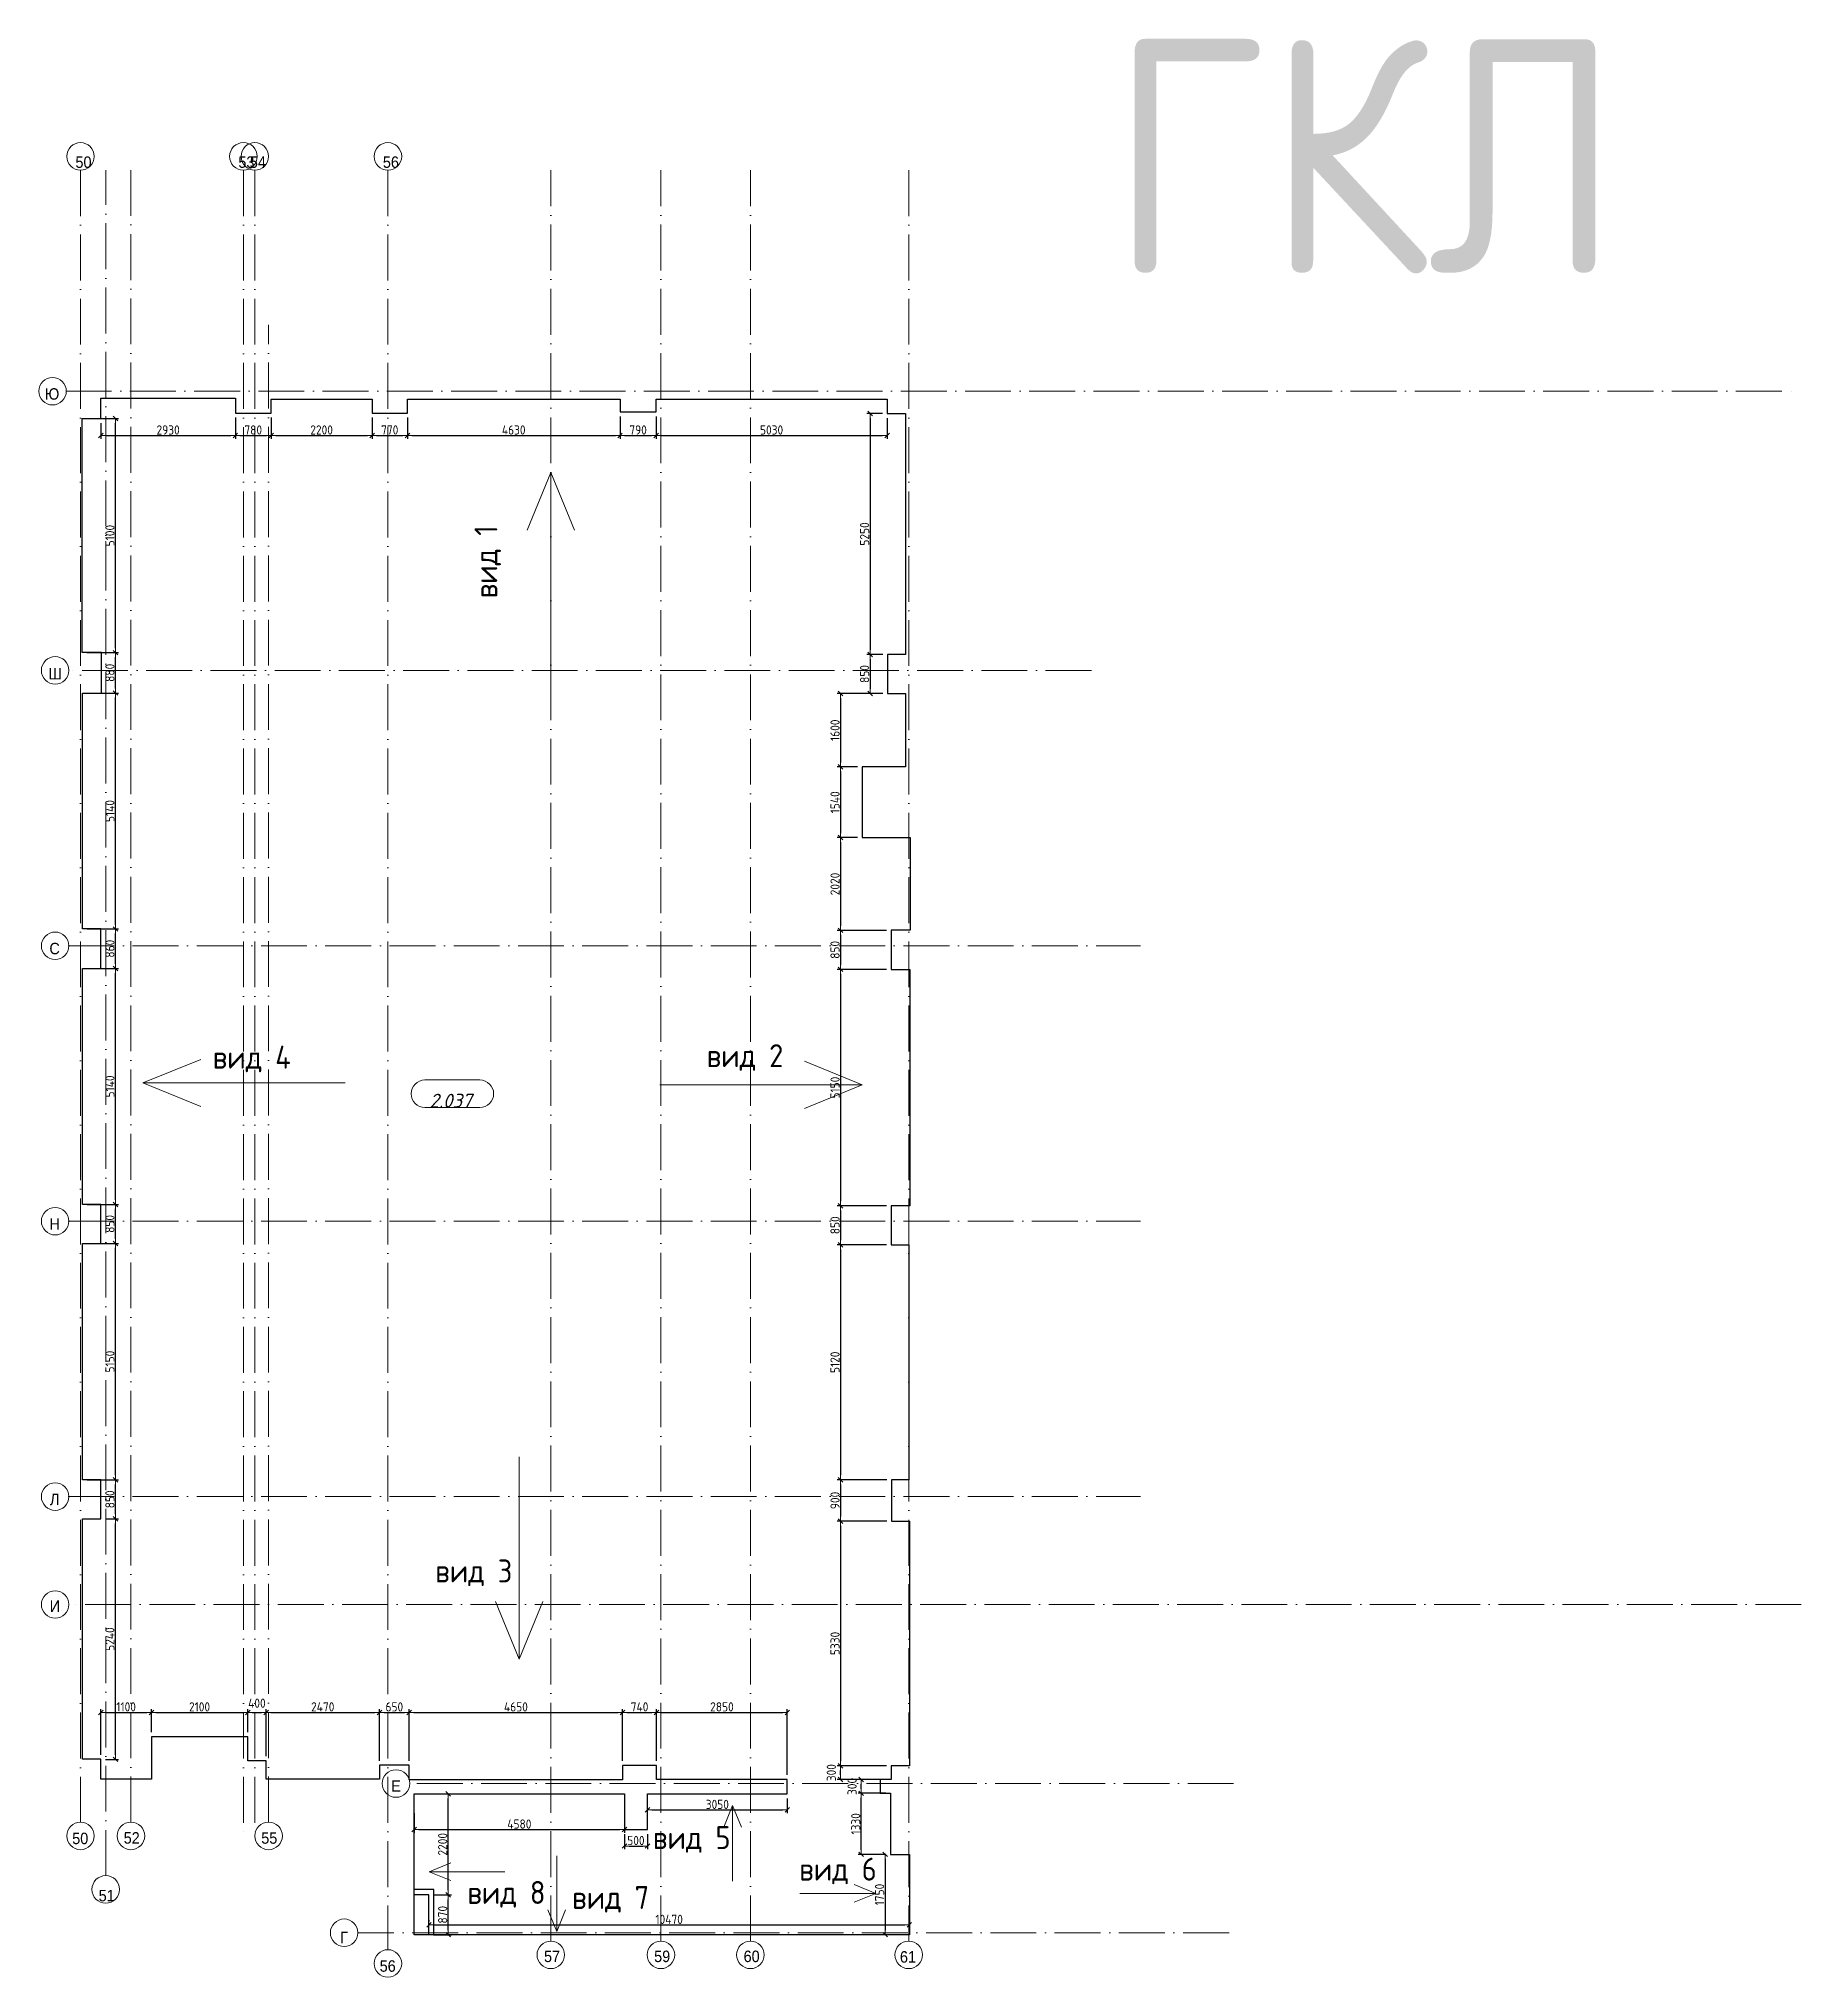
# Model space of a CAD drawing. Header units: millimetres. Extents: x 209 to 1046824, y -248937 to 510758.
# Drawn here: x 20436 to 58849, y 47804 to 90034 of the extents above; entities that cross this region are included whole.
import ezdxf

# ---------------------------------------------------------------- set-up
doc = ezdxf.new("R2010")
doc.units = ezdxf.units.MM
doc.linetypes.add('50_200_ШТРИХ_1Т_ш5_п1_п1_', pattern=[1400, 1000, -200, 0, -200])
for name, color, linetype, lineweight, true_color in [('A-AREA-IDEN-1', 7, 'Continuous', 9, 0xaaaaaa), ('Оси-1', 7, 'Continuous', 20, 0xaaaaaa), ('Оси-2', 7, 'Continuous', 9, 0xaaaaaa), ('Оси-3', 7, '50_200_ШТРИХ_1Т_ш5_п1_п1_', 9, 0xaaaaaa)]:
    doc.layers.add(name, color=color, linetype=linetype, lineweight=lineweight, true_color=true_color)
doc.layers.add('Основные линии', color=7, linetype='Continuous', lineweight=30)
doc.layers.add('Размеры', color=7, linetype='Continuous', lineweight=15)
doc.styles.add('Arial', font='arial.ttf', dxfattribs={"width": 0.9, "height": 500})
doc.styles.add('ISOCPEUR_I', font='isocpeui.ttf', dxfattribs={"height": 300})
doc.styles.add('СПДС', font='isocpeur.ttf', dxfattribs={"width": 0.9})
doc.dimstyles.new('Размера А3', dxfattribs={"dimtxt": 200, "dimasz": 100, "dimexe": 70, "dimexo": 100, "dimgap": 20, "dimtad": 1, "dimdec": 0, "dimrnd": 10, "dimzin": 0, "dimdsep": 46, "dimtxsty": 'СПДС', "dimblk": 'ARROWHEAD_6', "dimcen": 1, "dimclrd": 256, "dimclre": 256, "dimclrt": 256, "dimazin": 0, "dimtfac": 1, "dimtdec": 0, "dimtmove": 2, "dimatfit": 3, "dimfxl": 1, "dimtolj": 1, "dimtzin": 0, "dimarcsym": 0})

msp = doc.modelspace()

# ---------------------------------------------------------------- texts
at = {"layer": 'A-AREA-IDEN-1', "insert": (29414, 66751), "char_height": 300, "width": 952, "attachment_point": 8, "line_spacing_factor": 1.139951, "style": 'ISOCPEUR_I'}
msp.add_mtext('\\pxqc,t8.46667,16.93333,25.4,33.86667,42.33333,50.8,59.26667,67.73333,76.2,84.66667,93.13333,101.6,110.06667,118.53333,127,135.46667,143.93333,152.4,160.86667,169.33333,177.8,186.26667,194.73333,203.2,211.66667,220.13333,228.6,237.06667,245.53333,254,262.46667,270.93333;{2.037}', dxfattribs=at)
at = {"layer": 'Оси-2', "char_height": 250, "attachment_point": 5, "line_spacing_factor": 0.936439, "style": 'Arial'}
for s, insert, width in [('\\pxqc,t4.572,9.144,13.716,18.288,22.86,27.432,32.004,36.576,41.148,45.72,50.292,54.864,59.436,64.008,68.58,73.152,77.724,82.296,86.868,91.44,96.012,100.584,105.156,109.728,114.3,118.872,123.444,128.016,132.588,137.16,141.732,146.304;{50}', (21411.3, 87344.5), 702), ('\\pxqc,t4.572,9.144,13.716,18.288,22.86,27.432,32.004,36.576,41.148,45.72,50.292,54.864,59.436,64.008,68.58,73.152,77.724,82.296,86.868,91.44,96.012,100.584,105.156,109.728,114.3,118.872,123.444,128.016,132.588,137.16,141.732,146.304;{53}', (24961.3, 87344.5), 702), ('\\pxqc,t4.572,9.144,13.716,18.288,22.86,27.432,32.004,36.576,41.148,45.72,50.292,54.864,59.436,64.008,68.58,73.152,77.724,82.296,86.868,91.44,96.012,100.584,105.156,109.728,114.3,118.872,123.444,128.016,132.588,137.16,141.732,146.304;{54}', (25211.3, 87344.5), 702), ('\\pxqc,t4.572,9.144,13.716,18.288,22.86,27.432,32.004,36.576,41.148,45.72,50.292,54.864,59.436,64.008,68.58,73.152,77.724,82.296,86.868,91.44,96.012,100.584,105.156,109.728,114.3,118.872,123.444,128.016,132.588,137.16,141.732,146.304;{56}', (28111.3, 87344.5), 702), ('\\pxqc,t4.572,9.144,13.716,18.288,22.86,27.432,32.004,36.576,41.148,45.72,50.292,54.864,59.436,64.008,68.58,73.152,77.724,82.296,86.868,91.44,96.012,100.584,105.156,109.728,114.3,118.872,123.444,128.016,132.588,137.16,141.732,146.304;{Ю}', (20725, 82294.7), 655.2), ('\\pxqc,t4.572,9.144,13.716,18.288,22.86,27.432,32.004,36.576,41.148,45.72,50.292,54.864,59.436,64.008,68.58,73.152,77.724,82.296,86.868,91.44,96.012,100.584,105.156,109.728,114.3,118.872,123.444,128.016,132.588,137.16,141.732,146.304;{Ш}', (20792.5, 76200.9), 595.8), ('\\pxqc,t4.572,9.144,13.716,18.288,22.86,27.432,32.004,36.576,41.148,45.72,50.292,54.864,59.436,64.008,68.58,73.152,77.724,82.296,86.868,91.44,96.012,100.584,105.156,109.728,114.3,118.872,123.444,128.016,132.588,137.16,141.732,146.304;{С}', (20782.2, 70212.5), 464.4), ('\\pxqc,t4.572,9.144,13.716,18.288,22.86,27.432,32.004,36.576,41.148,45.72,50.292,54.864,59.436,64.008,68.58,73.152,77.724,82.296,86.868,91.44,96.012,100.584,105.156,109.728,114.3,118.872,123.444,128.016,132.588,137.16,141.732,146.304;{Н}', (20782.2, 64212.5), 464.4), ('\\pxqc,t4.572,9.144,13.716,18.288,22.86,27.432,32.004,36.576,41.148,45.72,50.292,54.864,59.436,64.008,68.58,73.152,77.724,82.296,86.868,91.44,96.012,100.584,105.156,109.728,114.3,118.872,123.444,128.016,132.588,137.16,141.732,146.304;{Л}', (20783.1, 58212.5), 428.4), ('\\pxqc,t4.572,9.144,13.716,18.288,22.86,27.432,32.004,36.576,41.148,45.72,50.292,54.864,59.436,64.008,68.58,73.152,77.724,82.296,86.868,91.44,96.012,100.584,105.156,109.728,114.3,118.872,123.444,128.016,132.588,137.16,141.732,146.304;{И}', (20789, 55888.5), 464.4), ('\\pxqc,t4.572,9.144,13.716,18.288,22.86,27.432,32.004,36.576,41.148,45.72,50.292,54.864,59.436,64.008,68.58,73.152,77.724,82.296,86.868,91.44,96.012,100.584,105.156,109.728,114.3,118.872,123.444,128.016,132.588,137.16,141.732,146.304;{Е}', (28222.5, 51969.9), 428.4), ('\\pxqc,t4.572,9.144,13.716,18.288,22.86,27.432,32.004,36.576,41.148,45.72,50.292,54.864,59.436,64.008,68.58,73.152,77.724,82.296,86.868,91.44,96.012,100.584,105.156,109.728,114.3,118.872,123.444,128.016,132.588,137.16,141.732,146.304;{50}', (21340.5, 50826.5), 702), ('\\pxqc,t4.572,9.144,13.716,18.288,22.86,27.432,32.004,36.576,41.148,45.72,50.292,54.864,59.436,64.008,68.58,73.152,77.724,82.296,86.868,91.44,96.012,100.584,105.156,109.728,114.3,118.872,123.444,128.016,132.588,137.16,141.732,146.304;{52}', (22462.5, 50837.8), 702), ('\\pxqc,t4.572,9.144,13.716,18.288,22.86,27.432,32.004,36.576,41.148,45.72,50.292,54.864,59.436,64.008,68.58,73.152,77.724,82.296,86.868,91.44,96.012,100.584,105.156,109.728,114.3,118.872,123.444,128.016,132.588,137.16,141.732,146.304;{55}', (25460.4, 50835.7), 702), ('\\pxqc,t4.572,9.144,13.716,18.288,22.86,27.432,32.004,36.576,41.148,45.72,50.292,54.864,59.436,64.008,68.58,73.152,77.724,82.296,86.868,91.44,96.012,100.584,105.156,109.728,114.3,118.872,123.444,128.016,132.588,137.16,141.732,146.304;{51}', (21917.1, 49580.8), 702), ('\\pxqc,t4.572,9.144,13.716,18.288,22.86,27.432,32.004,36.576,41.148,45.72,50.292,54.864,59.436,64.008,68.58,73.152,77.724,82.296,86.868,91.44,96.012,100.584,105.156,109.728,114.3,118.872,123.444,128.016,132.588,137.16,141.732,146.304;Г', (27091.6, 48670.6), 428.4), ('\\pxqc,t4.572,9.144,13.716,18.288,22.86,27.432,32.004,36.576,41.148,45.72,50.292,54.864,59.436,64.008,68.58,73.152,77.724,82.296,86.868,91.44,96.012,100.584,105.156,109.728,114.3,118.872,123.444,128.016,132.588,137.16,141.732,146.304;{56}', (28041.7, 48046.7), 702), ('\\pxqc,t4.572,9.144,13.716,18.288,22.86,27.432,32.004,36.576,41.148,45.72,50.292,54.864,59.436,64.008,68.58,73.152,77.724,82.296,86.868,91.44,96.012,100.584,105.156,109.728,114.3,118.872,123.444,128.016,132.588,137.16,141.732,146.304;{57}', (31623.4, 48257), 702), ('\\pxqc,t4.572,9.144,13.716,18.288,22.86,27.432,32.004,36.576,41.148,45.72,50.292,54.864,59.436,64.008,68.58,73.152,77.724,82.296,86.868,91.44,96.012,100.584,105.156,109.728,114.3,118.872,123.444,128.016,132.588,137.16,141.732,146.304;{59}', (34023.4, 48257), 702), ('\\pxqc,t4.572,9.144,13.716,18.288,22.86,27.432,32.004,36.576,41.148,45.72,50.292,54.864,59.436,64.008,68.58,73.152,77.724,82.296,86.868,91.44,96.012,100.584,105.156,109.728,114.3,118.872,123.444,128.016,132.588,137.16,141.732,146.304;{60}', (35973.4, 48257), 702), ('\\pxqc,t4.572,9.144,13.716,18.288,22.86,27.432,32.004,36.576,41.148,45.72,50.292,54.864,59.436,64.008,68.58,73.152,77.724,82.296,86.868,91.44,96.012,100.584,105.156,109.728,114.3,118.872,123.444,128.016,132.588,137.16,141.732,146.304;{61}', (39380.1, 48245.4), 702)]:
    msp.add_mtext(s, dxfattribs=dict(at, insert=insert, width=width))
at = {"layer": 'Основные линии', "attachment_point": 1, "style": 'СПДС'}
for s, width, gutter_width, insert, char_height in [('ГКЛ', 35969.672, 25472.6, (43781.2, 90030.9), 5094.53), ('вид 4', 2769.041, 1678.4, (24228.1, 68098.1), 500), ('вид 2', 3371.815, 1678.4, (34992.6, 68130.6), 500), ('вид 3', 3371.815, 1678.4, (29077, 56904.9), 500), ('вид 5', 3371.815, 1678.4, (33821.8, 51097.1), 500), ('вид 6', 3371.815, 1678.4, (37010.2, 50409.3), 500), ('вид 8', 3371.815, 1678.4, (29777, 49901), 500), ('вид 7', 3371.815, 1678.4, (32060.5, 49792.3), 500)]:
    msp.add_mtext_dynamic_manual_height_columns(s, width=width, gutter_width=gutter_width, heights=[0], dxfattribs=dict(at, insert=insert, char_height=char_height))
at = {"layer": 'Основные линии', "insert": (29931.7, 77844.8), "char_height": 500, "attachment_point": 1, "rotation": 90, "style": 'СПДС'}
msp.add_mtext_dynamic_manual_height_columns('вид 1', width=3371.815, gutter_width=1678.4, heights=[0], dxfattribs=at)

# ---------------------------------------------------------------- blocks, each defined once
blk = doc.blocks.new('Ось сетки - Круг_Ø6_00__ISO-2_5_0_9K_-17386508-АИ_План этажа Радиаторы_2')
at = {"layer": 'Оси-1'}
blk.add_circle((0, 0), 3, dxfattribs=at)
blk = doc.blocks.new('AAR_СКБ_Марка_помещения_1_5 ммп - Номер-27962133-АИ_План этажа Радиаторы_2')
at = {"layer": 'A-AREA-IDEN-1'}
for p, q in [((-2.99, 3), (3.01, 3)), ((-2.99, 0), (3.01, 0))]:
    blk.add_line(p, q, dxfattribs=at)
for centre, start, end in [((-2.99, 1.5), 90, 270), ((3.01, 1.5), 270, 90)]:
    blk.add_arc(centre, 1.5, start, end, dxfattribs=at)
blk = doc.blocks.new('ARROWHEAD_6')
at = {"color": 0, "linetype": 'Continuous'}
for p, q in [((0, 0), (-1, 0)), ((-0.5, -0.5), (0.5, 0.5))]:
    blk.add_line(p, q, dxfattribs=at)
blk = doc.blocks.new('*D529')
at = {"layer": 'Defpoints', "color": 0, "lineweight": 30, "transparency": 16777216}
for p in [(21791, 57791), (22107, 57791), (21791, 52551)]:
    blk.add_point(p, dxfattribs=at)
at = {"layer": 'Размеры', "lineweight": -2, "transparency": 16777216}
for p, q in [((21891, 57791), (22177, 57791)), ((22107, 52651), (22107, 57691)), ((21891, 52551), (22177, 52551))]:
    blk.add_line(p, q, dxfattribs=at)
at = {"layer": 'Размеры', "lineweight": -2, "transparency": 16777216, "xscale": 100, "yscale": 100, "zscale": 100}
for p, rotation in [((22107, 57791), 90), ((22107, 52551), 270)]:
    blk.add_blockref('ARROWHEAD_6', p, dxfattribs=dict(at, rotation=rotation))
at = {"layer": 'Размеры', "transparency": 16777216, "insert": (21987, 55171), "char_height": 200, "attachment_point": 5, "rotation": 90, "style": 'СПДС'}
blk.add_mtext('\\A1;5240', dxfattribs=at)
blk = doc.blocks.new('*D530')
at = {"layer": 'Defpoints', "color": 0, "lineweight": 30, "transparency": 16777216}
for p in [(21791, 58641), (22107, 58641), (21791, 57791)]:
    blk.add_point(p, dxfattribs=at)
at = {"layer": 'Размеры', "lineweight": -2, "transparency": 16777216}
for p, q in [((21891, 58641), (22177, 58641)), ((22107, 57891), (22107, 58541)), ((21891, 57791), (22177, 57791))]:
    blk.add_line(p, q, dxfattribs=at)
at = {"layer": 'Размеры', "lineweight": -2, "transparency": 16777216, "xscale": 100, "yscale": 100, "zscale": 100}
for p, rotation in [((22107, 58641), 90), ((22107, 57791), 270)]:
    blk.add_blockref('ARROWHEAD_6', p, dxfattribs=dict(at, rotation=rotation))
at = {"layer": 'Размеры', "transparency": 16777216, "insert": (21987, 58216), "char_height": 200, "attachment_point": 5, "rotation": 90, "style": 'СПДС'}
blk.add_mtext('\\A1;850', dxfattribs=at)
blk = doc.blocks.new('*D531')
at = {"layer": 'Defpoints', "color": 0, "lineweight": 30, "transparency": 16777216}
for p in [(21391, 63791), (22107, 63791), (21391, 58641)]:
    blk.add_point(p, dxfattribs=at)
at = {"layer": 'Размеры', "lineweight": -2, "transparency": 16777216}
for p, q in [((21491, 63791), (22177, 63791)), ((22107, 58741), (22107, 63691)), ((21491, 58641), (22177, 58641))]:
    blk.add_line(p, q, dxfattribs=at)
at = {"layer": 'Размеры', "lineweight": -2, "transparency": 16777216, "xscale": 100, "yscale": 100, "zscale": 100}
for p, rotation in [((22107, 63791), 90), ((22107, 58641), 270)]:
    blk.add_blockref('ARROWHEAD_6', p, dxfattribs=dict(at, rotation=rotation))
at = {"layer": 'Размеры', "transparency": 16777216, "insert": (21987, 61216), "char_height": 200, "attachment_point": 5, "rotation": 90, "style": 'СПДС'}
blk.add_mtext('\\A1;5150', dxfattribs=at)
blk = doc.blocks.new('*D532')
at = {"layer": 'Defpoints', "color": 0, "lineweight": 30, "transparency": 16777216}
for p in [(21791, 64641), (22107, 64641), (21791, 63791)]:
    blk.add_point(p, dxfattribs=at)
at = {"layer": 'Размеры', "lineweight": -2, "transparency": 16777216}
for p, q in [((21891, 64641), (22177, 64641)), ((22107, 63891), (22107, 64541)), ((21891, 63791), (22177, 63791))]:
    blk.add_line(p, q, dxfattribs=at)
at = {"layer": 'Размеры', "lineweight": -2, "transparency": 16777216, "xscale": 100, "yscale": 100, "zscale": 100}
for p, rotation in [((22107, 64641), 90), ((22107, 63791), 270)]:
    blk.add_blockref('ARROWHEAD_6', p, dxfattribs=dict(at, rotation=rotation))
at = {"layer": 'Размеры', "transparency": 16777216, "insert": (21987, 64216), "char_height": 200, "attachment_point": 5, "rotation": 90, "style": 'СПДС'}
blk.add_mtext('\\A1;850', dxfattribs=at)
blk = doc.blocks.new('*D533')
at = {"layer": 'Defpoints', "color": 0, "lineweight": 30, "transparency": 16777216}
for p in [(21391, 69781), (22107, 69781), (21391, 64641)]:
    blk.add_point(p, dxfattribs=at)
at = {"layer": 'Размеры', "lineweight": -2, "transparency": 16777216}
for p, q in [((21491, 69781), (22177, 69781)), ((22107, 64741), (22107, 69681)), ((21491, 64641), (22177, 64641))]:
    blk.add_line(p, q, dxfattribs=at)
at = {"layer": 'Размеры', "lineweight": -2, "transparency": 16777216, "xscale": 100, "yscale": 100, "zscale": 100}
for p, rotation in [((22107, 69781), 90), ((22107, 64641), 270)]:
    blk.add_blockref('ARROWHEAD_6', p, dxfattribs=dict(at, rotation=rotation))
at = {"layer": 'Размеры', "transparency": 16777216, "insert": (21987, 67211), "char_height": 200, "attachment_point": 5, "rotation": 90, "style": 'СПДС'}
blk.add_mtext('\\A1;5140', dxfattribs=at)
blk = doc.blocks.new('*D514')
at = {"layer": 'Defpoints', "color": 0, "lineweight": 30, "transparency": 16777216}
for p in [(21791, 70641), (22107, 70641), (21791, 69781)]:
    blk.add_point(p, dxfattribs=at)
at = {"layer": 'Размеры', "lineweight": -2, "transparency": 16777216}
for p, q in [((21891, 70641), (22177, 70641)), ((22107, 69881), (22107, 70541)), ((21891, 69781), (22177, 69781))]:
    blk.add_line(p, q, dxfattribs=at)
at = {"layer": 'Размеры', "lineweight": -2, "transparency": 16777216, "xscale": 100, "yscale": 100, "zscale": 100}
for p, rotation in [((22107, 70641), 90), ((22107, 69781), 270)]:
    blk.add_blockref('ARROWHEAD_6', p, dxfattribs=dict(at, rotation=rotation))
at = {"layer": 'Размеры', "transparency": 16777216, "insert": (21987, 70211), "char_height": 200, "attachment_point": 5, "rotation": 90, "style": 'СПДС'}
blk.add_mtext('\\A1;860', dxfattribs=at)
blk = doc.blocks.new('*D515')
at = {"layer": 'Defpoints', "color": 0, "lineweight": 30, "transparency": 16777216}
for p in [(21391, 75781), (22107, 75781), (21391, 70641)]:
    blk.add_point(p, dxfattribs=at)
at = {"layer": 'Размеры', "lineweight": -2, "transparency": 16777216}
for p, q in [((21491, 75781), (22177, 75781)), ((22107, 70741), (22107, 75681)), ((21491, 70641), (22177, 70641))]:
    blk.add_line(p, q, dxfattribs=at)
at = {"layer": 'Размеры', "lineweight": -2, "transparency": 16777216, "xscale": 100, "yscale": 100, "zscale": 100}
for p, rotation in [((22107, 75781), 90), ((22107, 70641), 270)]:
    blk.add_blockref('ARROWHEAD_6', p, dxfattribs=dict(at, rotation=rotation))
at = {"layer": 'Размеры', "transparency": 16777216, "insert": (21987, 73211), "char_height": 200, "attachment_point": 5, "rotation": 90, "style": 'СПДС'}
blk.add_mtext('\\A1;5140', dxfattribs=at)
blk = doc.blocks.new('*D516')
at = {"layer": 'Defpoints', "color": 0, "lineweight": 30, "transparency": 16777216}
for p in [(21801, 76661), (22107, 76661), (21801, 75781)]:
    blk.add_point(p, dxfattribs=at)
at = {"layer": 'Размеры', "lineweight": -2, "transparency": 16777216}
for p, q in [((21901, 76661), (22177, 76661)), ((22107, 75881), (22107, 76561)), ((21901, 75781), (22177, 75781))]:
    blk.add_line(p, q, dxfattribs=at)
at = {"layer": 'Размеры', "lineweight": -2, "transparency": 16777216, "xscale": 100, "yscale": 100, "zscale": 100}
for p, rotation in [((22107, 76661), 90), ((22107, 75781), 270)]:
    blk.add_blockref('ARROWHEAD_6', p, dxfattribs=dict(at, rotation=rotation))
at = {"layer": 'Размеры', "transparency": 16777216, "insert": (21987, 76221), "char_height": 200, "attachment_point": 5, "rotation": 90, "style": 'СПДС'}
blk.add_mtext('\\A1;880', dxfattribs=at)
blk = doc.blocks.new('*D517')
at = {"layer": 'Defpoints', "color": 0, "lineweight": 30, "transparency": 16777216}
for p in [(21381, 81761), (22107, 81761), (21381, 76661)]:
    blk.add_point(p, dxfattribs=at)
at = {"layer": 'Размеры', "lineweight": -2, "transparency": 16777216}
for p, q in [((21481, 81761), (22177, 81761)), ((22107, 76761), (22107, 81661)), ((21481, 76661), (22177, 76661))]:
    blk.add_line(p, q, dxfattribs=at)
at = {"layer": 'Размеры', "lineweight": -2, "transparency": 16777216, "xscale": 100, "yscale": 100, "zscale": 100}
for p, rotation in [((22107, 81761), 90), ((22107, 76661), 270)]:
    blk.add_blockref('ARROWHEAD_6', p, dxfattribs=dict(at, rotation=rotation))
at = {"layer": 'Размеры', "transparency": 16777216, "insert": (21987, 79211), "char_height": 200, "attachment_point": 5, "rotation": 90, "style": 'СПДС'}
blk.add_mtext('\\A1;5100', dxfattribs=at)
blk = doc.blocks.new('*D518')
at = {"layer": 'Defpoints', "color": 0, "lineweight": 30, "transparency": 16777216}
for p in [(21791, 81761), (24721, 81881), (24721, 81392)]:
    blk.add_point(p, dxfattribs=at)
at = {"layer": 'Размеры', "lineweight": -2, "transparency": 16777216}
for p, q in [((21791, 81661), (21791, 81322)), ((24721, 81781), (24721, 81322)), ((21891, 81392), (24621, 81392))]:
    blk.add_line(p, q, dxfattribs=at)
at = {"layer": 'Размеры', "lineweight": -2, "transparency": 16777216, "xscale": 100, "yscale": 100, "zscale": 100, "rotation": 180}
blk.add_blockref('ARROWHEAD_6', (21791, 81392), dxfattribs=at)
at = {"layer": 'Размеры', "lineweight": -2, "transparency": 16777216, "xscale": 100, "yscale": 100, "zscale": 100}
blk.add_blockref('ARROWHEAD_6', (24721, 81392), dxfattribs=at)
at = {"layer": 'Размеры', "transparency": 16777216, "insert": (23256, 81512), "char_height": 200, "attachment_point": 5, "style": 'СПДС'}
blk.add_mtext('\\A1;2930', dxfattribs=at)
blk = doc.blocks.new('*D504')
at = {"layer": 'Defpoints', "color": 0, "lineweight": 30, "transparency": 16777216}
for p in [(24721, 81881), (25501, 81881), (25501, 81392)]:
    blk.add_point(p, dxfattribs=at)
at = {"layer": 'Размеры', "lineweight": -2, "transparency": 16777216}
for p, q in [((24721, 81781), (24721, 81322)), ((25501, 81781), (25501, 81322)), ((24821, 81392), (25401, 81392))]:
    blk.add_line(p, q, dxfattribs=at)
at = {"layer": 'Размеры', "lineweight": -2, "transparency": 16777216, "xscale": 100, "yscale": 100, "zscale": 100, "rotation": 180}
blk.add_blockref('ARROWHEAD_6', (24721, 81392), dxfattribs=at)
at = {"layer": 'Размеры', "lineweight": -2, "transparency": 16777216, "xscale": 100, "yscale": 100, "zscale": 100}
blk.add_blockref('ARROWHEAD_6', (25501, 81392), dxfattribs=at)
at = {"layer": 'Размеры', "transparency": 16777216, "insert": (25111, 81512), "char_height": 200, "attachment_point": 5, "style": 'СПДС'}
blk.add_mtext('\\A1;780', dxfattribs=at)
blk = doc.blocks.new('*D505')
at = {"layer": 'Defpoints', "color": 0, "lineweight": 30, "transparency": 16777216}
for p in [(25501, 81881), (27701, 81881), (27701, 81392)]:
    blk.add_point(p, dxfattribs=at)
at = {"layer": 'Размеры', "lineweight": -2, "transparency": 16777216}
for p, q in [((25501, 81781), (25501, 81322)), ((27701, 81781), (27701, 81322)), ((25601, 81392), (27601, 81392))]:
    blk.add_line(p, q, dxfattribs=at)
at = {"layer": 'Размеры', "lineweight": -2, "transparency": 16777216, "xscale": 100, "yscale": 100, "zscale": 100, "rotation": 180}
blk.add_blockref('ARROWHEAD_6', (25501, 81392), dxfattribs=at)
at = {"layer": 'Размеры', "lineweight": -2, "transparency": 16777216, "xscale": 100, "yscale": 100, "zscale": 100}
blk.add_blockref('ARROWHEAD_6', (27701, 81392), dxfattribs=at)
at = {"layer": 'Размеры', "transparency": 16777216, "insert": (26601, 81512), "char_height": 200, "attachment_point": 5, "style": 'СПДС'}
blk.add_mtext('\\A1;2200', dxfattribs=at)
blk = doc.blocks.new('*D506')
at = {"layer": 'Defpoints', "color": 0, "lineweight": 30, "transparency": 16777216}
for p in [(28471, 81881), (27701, 81392), (28471, 81392)]:
    blk.add_point(p, dxfattribs=at)
at = {"layer": 'Размеры', "lineweight": -2, "transparency": 16777216}
for p, q in [((28471, 81781), (28471, 81322)), ((27701, 81492), (27701, 81462)), ((27801, 81392), (28371, 81392))]:
    blk.add_line(p, q, dxfattribs=at)
at = {"layer": 'Размеры', "lineweight": -2, "transparency": 16777216, "xscale": 100, "yscale": 100, "zscale": 100, "rotation": 180}
blk.add_blockref('ARROWHEAD_6', (27701, 81392), dxfattribs=at)
at = {"layer": 'Размеры', "lineweight": -2, "transparency": 16777216, "xscale": 100, "yscale": 100, "zscale": 100}
blk.add_blockref('ARROWHEAD_6', (28471, 81392), dxfattribs=at)
at = {"layer": 'Размеры', "transparency": 16777216, "insert": (28086, 81512), "char_height": 200, "attachment_point": 5, "style": 'СПДС'}
blk.add_mtext('\\A1;770', dxfattribs=at)
blk = doc.blocks.new('*D507')
at = {"layer": 'Defpoints', "color": 0, "lineweight": 30, "transparency": 16777216}
for p in [(28471, 81881), (33105, 81905), (33105, 81392)]:
    blk.add_point(p, dxfattribs=at)
at = {"layer": 'Размеры', "lineweight": -2, "transparency": 16777216}
for p, q in [((28471, 81781), (28471, 81322)), ((33105, 81805), (33105, 81322)), ((28571, 81392), (33005, 81392))]:
    blk.add_line(p, q, dxfattribs=at)
at = {"layer": 'Размеры', "lineweight": -2, "transparency": 16777216, "xscale": 100, "yscale": 100, "zscale": 100, "rotation": 180}
blk.add_blockref('ARROWHEAD_6', (28471, 81392), dxfattribs=at)
at = {"layer": 'Размеры', "lineweight": -2, "transparency": 16777216, "xscale": 100, "yscale": 100, "zscale": 100}
blk.add_blockref('ARROWHEAD_6', (33105, 81392), dxfattribs=at)
at = {"layer": 'Размеры', "transparency": 16777216, "insert": (30788, 81512), "char_height": 200, "attachment_point": 5, "style": 'СПДС'}
blk.add_mtext('\\A1;4630', dxfattribs=at)
blk = doc.blocks.new('*D508')
at = {"layer": 'Defpoints', "color": 0, "lineweight": 30, "transparency": 16777216}
for p in [(33105, 81905), (33891, 81905), (33891, 81392)]:
    blk.add_point(p, dxfattribs=at)
at = {"layer": 'Размеры', "lineweight": -2, "transparency": 16777216}
for p, q in [((33105, 81805), (33105, 81322)), ((33891, 81805), (33891, 81322)), ((33205, 81392), (33791, 81392))]:
    blk.add_line(p, q, dxfattribs=at)
at = {"layer": 'Размеры', "lineweight": -2, "transparency": 16777216, "xscale": 100, "yscale": 100, "zscale": 100, "rotation": 180}
blk.add_blockref('ARROWHEAD_6', (33105, 81392), dxfattribs=at)
at = {"layer": 'Размеры', "lineweight": -2, "transparency": 16777216, "xscale": 100, "yscale": 100, "zscale": 100}
blk.add_blockref('ARROWHEAD_6', (33891, 81392), dxfattribs=at)
at = {"layer": 'Размеры', "transparency": 16777216, "insert": (33498, 81512), "char_height": 200, "attachment_point": 5, "style": 'СПДС'}
blk.add_mtext('\\A1;790', dxfattribs=at)
blk = doc.blocks.new('*D524')
at = {"layer": 'Defpoints', "color": 0, "lineweight": 30, "transparency": 16777216}
for p in [(33891, 81905), (38925, 81871), (38925, 81392)]:
    blk.add_point(p, dxfattribs=at)
at = {"layer": 'Размеры', "lineweight": -2, "transparency": 16777216}
for p, q in [((33891, 81805), (33891, 81322)), ((38925, 81771), (38925, 81322)), ((33991, 81392), (38825, 81392))]:
    blk.add_line(p, q, dxfattribs=at)
at = {"layer": 'Размеры', "lineweight": -2, "transparency": 16777216, "xscale": 100, "yscale": 100, "zscale": 100, "rotation": 180}
blk.add_blockref('ARROWHEAD_6', (33891, 81392), dxfattribs=at)
at = {"layer": 'Размеры', "lineweight": -2, "transparency": 16777216, "xscale": 100, "yscale": 100, "zscale": 100}
blk.add_blockref('ARROWHEAD_6', (38925, 81392), dxfattribs=at)
at = {"layer": 'Размеры', "transparency": 16777216, "insert": (36408, 81512), "char_height": 200, "attachment_point": 5, "style": 'СПДС'}
blk.add_mtext('\\A1;5030', dxfattribs=at)
blk = doc.blocks.new('*D525')
at = {"layer": 'Defpoints', "color": 0, "lineweight": 30, "transparency": 16777216}
for p in [(38925, 81871), (38556, 76621), (38931, 76621)]:
    blk.add_point(p, dxfattribs=at)
at = {"layer": 'Размеры', "lineweight": -2, "transparency": 16777216}
for p, q in [((38825, 81871), (38486, 81871)), ((38556, 81771), (38556, 76721)), ((38831, 76621), (38486, 76621))]:
    blk.add_line(p, q, dxfattribs=at)
at = {"layer": 'Размеры', "lineweight": -2, "transparency": 16777216, "xscale": 100, "yscale": 100, "zscale": 100}
for p, rotation in [((38556, 81871), 90), ((38556, 76621), 270)]:
    blk.add_blockref('ARROWHEAD_6', p, dxfattribs=dict(at, rotation=rotation))
at = {"layer": 'Размеры', "transparency": 16777216, "insert": (38436, 79246), "char_height": 200, "attachment_point": 5, "rotation": 90, "style": 'СПДС'}
blk.add_mtext('\\A1;5250', dxfattribs=at)
blk = doc.blocks.new('*D526')
at = {"layer": 'Defpoints', "color": 0, "lineweight": 30, "transparency": 16777216}
for p in [(38931, 76621), (38556, 75771), (38931, 75771)]:
    blk.add_point(p, dxfattribs=at)
at = {"layer": 'Размеры', "lineweight": -2, "transparency": 16777216}
for p, q in [((38831, 76621), (38486, 76621)), ((38556, 76521), (38556, 75871)), ((38831, 75771), (38486, 75771))]:
    blk.add_line(p, q, dxfattribs=at)
at = {"layer": 'Размеры', "lineweight": -2, "transparency": 16777216, "xscale": 100, "yscale": 100, "zscale": 100}
for p, rotation in [((38556, 76621), 90), ((38556, 75771), 270)]:
    blk.add_blockref('ARROWHEAD_6', p, dxfattribs=dict(at, rotation=rotation))
at = {"layer": 'Размеры', "transparency": 16777216, "insert": (38436, 76196), "char_height": 200, "attachment_point": 5, "rotation": 90, "style": 'СПДС'}
blk.add_mtext('\\A1;850', dxfattribs=at)
blk = doc.blocks.new('*D527')
at = {"layer": 'Defpoints', "color": 0, "lineweight": 30, "transparency": 16777216}
for p in [(38931, 75771), (37911, 74171), (38381, 74171)]:
    blk.add_point(p, dxfattribs=at)
at = {"layer": 'Размеры', "lineweight": -2, "transparency": 16777216}
for p, q in [((38831, 75771), (37841, 75771)), ((37911, 75671), (37911, 74271)), ((38281, 74171), (37841, 74171))]:
    blk.add_line(p, q, dxfattribs=at)
at = {"layer": 'Размеры', "lineweight": -2, "transparency": 16777216, "xscale": 100, "yscale": 100, "zscale": 100}
for p, rotation in [((37911, 75771), 90), ((37911, 74171), 270)]:
    blk.add_blockref('ARROWHEAD_6', p, dxfattribs=dict(at, rotation=rotation))
at = {"layer": 'Размеры', "transparency": 16777216, "insert": (37791, 74971), "char_height": 200, "attachment_point": 5, "rotation": 90, "style": 'СПДС'}
blk.add_mtext('\\A1;1600', dxfattribs=at)
blk = doc.blocks.new('*D528')
at = {"layer": 'Defpoints', "color": 0, "lineweight": 30, "transparency": 16777216}
for p in [(38381, 74171), (37911, 72631), (38381, 72631)]:
    blk.add_point(p, dxfattribs=at)
at = {"layer": 'Размеры', "lineweight": -2, "transparency": 16777216}
for p, q in [((38281, 74171), (37841, 74171)), ((37911, 74071), (37911, 72731)), ((38281, 72631), (37841, 72631))]:
    blk.add_line(p, q, dxfattribs=at)
at = {"layer": 'Размеры', "lineweight": -2, "transparency": 16777216, "xscale": 100, "yscale": 100, "zscale": 100}
for p, rotation in [((37911, 74171), 90), ((37911, 72631), 270)]:
    blk.add_blockref('ARROWHEAD_6', p, dxfattribs=dict(at, rotation=rotation))
at = {"layer": 'Размеры', "transparency": 16777216, "insert": (37791, 73401), "char_height": 200, "attachment_point": 5, "rotation": 90, "style": 'СПДС'}
blk.add_mtext('\\A1;1540', dxfattribs=at)
blk = doc.blocks.new('*D509')
at = {"layer": 'Defpoints', "color": 0, "lineweight": 30, "transparency": 16777216}
for p in [(38381, 72631), (37911, 70611), (39011, 70611)]:
    blk.add_point(p, dxfattribs=at)
at = {"layer": 'Размеры', "lineweight": -2, "transparency": 16777216}
for p, q in [((38281, 72631), (37841, 72631)), ((37911, 72531), (37911, 70711)), ((38911, 70611), (37841, 70611))]:
    blk.add_line(p, q, dxfattribs=at)
at = {"layer": 'Размеры', "lineweight": -2, "transparency": 16777216, "xscale": 100, "yscale": 100, "zscale": 100}
for p, rotation in [((37911, 72631), 90), ((37911, 70611), 270)]:
    blk.add_blockref('ARROWHEAD_6', p, dxfattribs=dict(at, rotation=rotation))
at = {"layer": 'Размеры', "transparency": 16777216, "insert": (37791, 71621), "char_height": 200, "attachment_point": 5, "rotation": 90, "style": 'СПДС'}
blk.add_mtext('\\A1;2020', dxfattribs=at)
blk = doc.blocks.new('*D510')
at = {"layer": 'Defpoints', "color": 0, "lineweight": 30, "transparency": 16777216}
for p in [(39011, 70611), (37911, 69761), (39011, 69761)]:
    blk.add_point(p, dxfattribs=at)
at = {"layer": 'Размеры', "lineweight": -2, "transparency": 16777216}
for p, q in [((38911, 70611), (37841, 70611)), ((37911, 70511), (37911, 69861)), ((38911, 69761), (37841, 69761))]:
    blk.add_line(p, q, dxfattribs=at)
at = {"layer": 'Размеры', "lineweight": -2, "transparency": 16777216, "xscale": 100, "yscale": 100, "zscale": 100}
for p, rotation in [((37911, 70611), 90), ((37911, 69761), 270)]:
    blk.add_blockref('ARROWHEAD_6', p, dxfattribs=dict(at, rotation=rotation))
at = {"layer": 'Размеры', "transparency": 16777216, "insert": (37791, 70186), "char_height": 200, "attachment_point": 5, "rotation": 90, "style": 'СПДС'}
blk.add_mtext('\\A1;850', dxfattribs=at)
blk = doc.blocks.new('*D511')
at = {"layer": 'Defpoints', "color": 0, "lineweight": 30, "transparency": 16777216}
for p in [(39011, 69761), (37911, 64611), (39011, 64611)]:
    blk.add_point(p, dxfattribs=at)
at = {"layer": 'Размеры', "lineweight": -2, "transparency": 16777216}
for p, q in [((38911, 69761), (37841, 69761)), ((37911, 69661), (37911, 64711)), ((38911, 64611), (37841, 64611))]:
    blk.add_line(p, q, dxfattribs=at)
at = {"layer": 'Размеры', "lineweight": -2, "transparency": 16777216, "xscale": 100, "yscale": 100, "zscale": 100}
for p, rotation in [((37911, 69761), 90), ((37911, 64611), 270)]:
    blk.add_blockref('ARROWHEAD_6', p, dxfattribs=dict(at, rotation=rotation))
at = {"layer": 'Размеры', "transparency": 16777216, "insert": (37791, 67186), "char_height": 200, "attachment_point": 5, "rotation": 90, "style": 'СПДС'}
blk.add_mtext('\\A1;5150', dxfattribs=at)
blk = doc.blocks.new('*D512')
at = {"layer": 'Defpoints', "color": 0, "lineweight": 30, "transparency": 16777216}
for p in [(39011, 64611), (37911, 63761), (39011, 63761)]:
    blk.add_point(p, dxfattribs=at)
at = {"layer": 'Размеры', "lineweight": -2, "transparency": 16777216}
for p, q in [((38911, 64611), (37841, 64611)), ((37911, 64511), (37911, 63861)), ((38911, 63761), (37841, 63761))]:
    blk.add_line(p, q, dxfattribs=at)
at = {"layer": 'Размеры', "lineweight": -2, "transparency": 16777216, "xscale": 100, "yscale": 100, "zscale": 100}
for p, rotation in [((37911, 64611), 90), ((37911, 63761), 270)]:
    blk.add_blockref('ARROWHEAD_6', p, dxfattribs=dict(at, rotation=rotation))
at = {"layer": 'Размеры', "transparency": 16777216, "insert": (37791, 64186), "char_height": 200, "attachment_point": 5, "rotation": 90, "style": 'СПДС'}
blk.add_mtext('\\A1;850', dxfattribs=at)
blk = doc.blocks.new('*D513')
at = {"layer": 'Defpoints', "color": 0, "lineweight": 30, "transparency": 16777216}
for p in [(39011, 63761), (37911, 58641), (39021, 58641)]:
    blk.add_point(p, dxfattribs=at)
at = {"layer": 'Размеры', "lineweight": -2, "transparency": 16777216}
for p, q in [((38911, 63761), (37841, 63761)), ((37911, 63661), (37911, 58741)), ((38921, 58641), (37841, 58641))]:
    blk.add_line(p, q, dxfattribs=at)
at = {"layer": 'Размеры', "lineweight": -2, "transparency": 16777216, "xscale": 100, "yscale": 100, "zscale": 100}
for p, rotation in [((37911, 63761), 90), ((37911, 58641), 270)]:
    blk.add_blockref('ARROWHEAD_6', p, dxfattribs=dict(at, rotation=rotation))
at = {"layer": 'Размеры', "transparency": 16777216, "insert": (37791, 61201), "char_height": 200, "attachment_point": 5, "rotation": 90, "style": 'СПДС'}
blk.add_mtext('\\A1;5120', dxfattribs=at)
blk = doc.blocks.new('*D519')
at = {"layer": 'Defpoints', "color": 0, "lineweight": 30, "transparency": 16777216}
for p in [(39021, 58641), (37911, 57741), (39021, 57741)]:
    blk.add_point(p, dxfattribs=at)
at = {"layer": 'Размеры', "lineweight": -2, "transparency": 16777216}
for p, q in [((38921, 58641), (37841, 58641)), ((37911, 58541), (37911, 57841)), ((38921, 57741), (37841, 57741))]:
    blk.add_line(p, q, dxfattribs=at)
at = {"layer": 'Размеры', "lineweight": -2, "transparency": 16777216, "xscale": 100, "yscale": 100, "zscale": 100}
for p, rotation in [((37911, 58641), 90), ((37911, 57741), 270)]:
    blk.add_blockref('ARROWHEAD_6', p, dxfattribs=dict(at, rotation=rotation))
at = {"layer": 'Размеры', "transparency": 16777216, "insert": (37791, 58191), "char_height": 200, "attachment_point": 5, "rotation": 90, "style": 'СПДС'}
blk.add_mtext('\\A1;900', dxfattribs=at)
blk = doc.blocks.new('*D520')
at = {"layer": 'Defpoints', "color": 0, "lineweight": 30, "transparency": 16777216}
for p in [(39021, 57741), (37911, 52411), (39011, 52411)]:
    blk.add_point(p, dxfattribs=at)
at = {"layer": 'Размеры', "lineweight": -2, "transparency": 16777216}
for p, q in [((38921, 57741), (37841, 57741)), ((37911, 57641), (37911, 52511)), ((38911, 52411), (37841, 52411))]:
    blk.add_line(p, q, dxfattribs=at)
at = {"layer": 'Размеры', "lineweight": -2, "transparency": 16777216, "xscale": 100, "yscale": 100, "zscale": 100}
for p, rotation in [((37911, 57741), 90), ((37911, 52411), 270)]:
    blk.add_blockref('ARROWHEAD_6', p, dxfattribs=dict(at, rotation=rotation))
at = {"layer": 'Размеры', "transparency": 16777216, "insert": (37791, 55076), "char_height": 200, "attachment_point": 5, "rotation": 90, "style": 'СПДС'}
blk.add_mtext('\\A1;5330', dxfattribs=at)
blk = doc.blocks.new('*D521')
at = {"layer": 'Defpoints', "color": 0, "lineweight": 30, "transparency": 16777216}
for p in [(22891, 53574), (22891, 53041), (21791, 52551)]:
    blk.add_point(p, dxfattribs=at)
at = {"layer": 'Размеры', "lineweight": -2, "transparency": 16777216}
for p, q in [((21791, 52651), (21791, 53644)), ((22891, 53141), (22891, 53644)), ((21891, 53574), (22791, 53574))]:
    blk.add_line(p, q, dxfattribs=at)
at = {"layer": 'Размеры', "lineweight": -2, "transparency": 16777216, "xscale": 100, "yscale": 100, "zscale": 100, "rotation": 180}
blk.add_blockref('ARROWHEAD_6', (21791, 53574), dxfattribs=at)
at = {"layer": 'Размеры', "lineweight": -2, "transparency": 16777216, "xscale": 100, "yscale": 100, "zscale": 100}
blk.add_blockref('ARROWHEAD_6', (22891, 53574), dxfattribs=at)
at = {"layer": 'Размеры', "transparency": 16777216, "insert": (22341, 53694), "char_height": 200, "attachment_point": 5, "style": 'СПДС'}
blk.add_mtext('\\A1;1100', dxfattribs=at)
blk = doc.blocks.new('*D522')
at = {"layer": 'Defpoints', "color": 0, "lineweight": 30, "transparency": 16777216}
for p in [(24991, 53574), (22891, 53041), (24991, 53041)]:
    blk.add_point(p, dxfattribs=at)
at = {"layer": 'Размеры', "lineweight": -2, "transparency": 16777216}
for p, q in [((22891, 53141), (22891, 53644)), ((24991, 53141), (24991, 53644)), ((22991, 53574), (24891, 53574))]:
    blk.add_line(p, q, dxfattribs=at)
at = {"layer": 'Размеры', "lineweight": -2, "transparency": 16777216, "xscale": 100, "yscale": 100, "zscale": 100, "rotation": 180}
blk.add_blockref('ARROWHEAD_6', (22891, 53574), dxfattribs=at)
at = {"layer": 'Размеры', "lineweight": -2, "transparency": 16777216, "xscale": 100, "yscale": 100, "zscale": 100}
blk.add_blockref('ARROWHEAD_6', (24991, 53574), dxfattribs=at)
at = {"layer": 'Размеры', "transparency": 16777216, "insert": (23941, 53694), "char_height": 200, "attachment_point": 5, "style": 'СПДС'}
blk.add_mtext('\\A1;2100', dxfattribs=at)
blk = doc.blocks.new('*D523')
at = {"layer": 'Defpoints', "color": 0, "lineweight": 30, "transparency": 16777216}
for p in [(25391, 53574), (24991, 53041), (25391, 52521)]:
    blk.add_point(p, dxfattribs=at)
at = {"layer": 'Размеры', "lineweight": -2, "transparency": 16777216}
for p, q in [((24991, 53141), (24991, 53644)), ((25391, 52621), (25391, 53644)), ((25091, 53574), (25291, 53574))]:
    blk.add_line(p, q, dxfattribs=at)
at = {"layer": 'Размеры', "lineweight": -2, "transparency": 16777216, "xscale": 100, "yscale": 100, "zscale": 100, "rotation": 180}
blk.add_blockref('ARROWHEAD_6', (24991, 53574), dxfattribs=at)
at = {"layer": 'Размеры', "lineweight": -2, "transparency": 16777216, "xscale": 100, "yscale": 100, "zscale": 100}
blk.add_blockref('ARROWHEAD_6', (25391, 53574), dxfattribs=at)
at = {"layer": 'Размеры', "transparency": 16777216, "insert": (25191, 53774), "char_height": 200, "attachment_point": 5, "style": 'СПДС'}
blk.add_mtext('\\A1;400', dxfattribs=at)
blk = doc.blocks.new('*D534')
at = {"layer": 'Defpoints', "color": 0, "lineweight": 30, "transparency": 16777216}
for p in [(27861, 53574), (25391, 52521), (27861, 52421)]:
    blk.add_point(p, dxfattribs=at)
at = {"layer": 'Размеры', "lineweight": -2, "transparency": 16777216}
for p, q in [((25391, 52621), (25391, 53644)), ((27861, 52521), (27861, 53644)), ((25491, 53574), (27761, 53574))]:
    blk.add_line(p, q, dxfattribs=at)
at = {"layer": 'Размеры', "lineweight": -2, "transparency": 16777216, "xscale": 100, "yscale": 100, "zscale": 100, "rotation": 180}
blk.add_blockref('ARROWHEAD_6', (25391, 53574), dxfattribs=at)
at = {"layer": 'Размеры', "lineweight": -2, "transparency": 16777216, "xscale": 100, "yscale": 100, "zscale": 100}
blk.add_blockref('ARROWHEAD_6', (27861, 53574), dxfattribs=at)
at = {"layer": 'Размеры', "transparency": 16777216, "insert": (26626, 53694), "char_height": 200, "attachment_point": 5, "style": 'СПДС'}
blk.add_mtext('\\A1;2470', dxfattribs=at)
blk = doc.blocks.new('*D535')
at = {"layer": 'Defpoints', "color": 0, "lineweight": 30, "transparency": 16777216}
for p in [(28511, 53574), (27861, 52421), (28511, 52421)]:
    blk.add_point(p, dxfattribs=at)
at = {"layer": 'Размеры', "lineweight": -2, "transparency": 16777216}
for p, q in [((27861, 52521), (27861, 53644)), ((28511, 52521), (28511, 53644)), ((27961, 53574), (28411, 53574))]:
    blk.add_line(p, q, dxfattribs=at)
at = {"layer": 'Размеры', "lineweight": -2, "transparency": 16777216, "xscale": 100, "yscale": 100, "zscale": 100, "rotation": 180}
blk.add_blockref('ARROWHEAD_6', (27861, 53574), dxfattribs=at)
at = {"layer": 'Размеры', "lineweight": -2, "transparency": 16777216, "xscale": 100, "yscale": 100, "zscale": 100}
blk.add_blockref('ARROWHEAD_6', (28511, 53574), dxfattribs=at)
at = {"layer": 'Размеры', "transparency": 16777216, "insert": (28186, 53694), "char_height": 200, "attachment_point": 5, "style": 'СПДС'}
blk.add_mtext('\\A1;650', dxfattribs=at)
blk = doc.blocks.new('*D536')
at = {"layer": 'Defpoints', "color": 0, "lineweight": 30, "transparency": 16777216}
for p in [(33161, 53574), (28511, 52421), (33161, 52421)]:
    blk.add_point(p, dxfattribs=at)
at = {"layer": 'Размеры', "lineweight": -2, "transparency": 16777216}
for p, q in [((28511, 52521), (28511, 53644)), ((33161, 52521), (33161, 53644)), ((28611, 53574), (33061, 53574))]:
    blk.add_line(p, q, dxfattribs=at)
at = {"layer": 'Размеры', "lineweight": -2, "transparency": 16777216, "xscale": 100, "yscale": 100, "zscale": 100, "rotation": 180}
blk.add_blockref('ARROWHEAD_6', (28511, 53574), dxfattribs=at)
at = {"layer": 'Размеры', "lineweight": -2, "transparency": 16777216, "xscale": 100, "yscale": 100, "zscale": 100}
blk.add_blockref('ARROWHEAD_6', (33161, 53574), dxfattribs=at)
at = {"layer": 'Размеры', "transparency": 16777216, "insert": (30836, 53694), "char_height": 200, "attachment_point": 5, "style": 'СПДС'}
blk.add_mtext('\\A1;4650', dxfattribs=at)
blk = doc.blocks.new('*D537')
at = {"layer": 'Defpoints', "color": 0, "lineweight": 30, "transparency": 16777216}
for p in [(33901, 53574), (33161, 52416), (33901, 52416)]:
    blk.add_point(p, dxfattribs=at)
at = {"layer": 'Размеры', "lineweight": -2, "transparency": 16777216}
for p, q in [((33161, 52516), (33161, 53644)), ((33901, 52516), (33901, 53644)), ((33261, 53574), (33801, 53574))]:
    blk.add_line(p, q, dxfattribs=at)
at = {"layer": 'Размеры', "lineweight": -2, "transparency": 16777216, "xscale": 100, "yscale": 100, "zscale": 100, "rotation": 180}
blk.add_blockref('ARROWHEAD_6', (33161, 53574), dxfattribs=at)
at = {"layer": 'Размеры', "lineweight": -2, "transparency": 16777216, "xscale": 100, "yscale": 100, "zscale": 100}
blk.add_blockref('ARROWHEAD_6', (33901, 53574), dxfattribs=at)
at = {"layer": 'Размеры', "transparency": 16777216, "insert": (33531, 53694), "char_height": 200, "attachment_point": 5, "style": 'СПДС'}
blk.add_mtext('\\A1;740', dxfattribs=at)
blk = doc.blocks.new('*D538')
at = {"layer": 'Defpoints', "color": 0, "lineweight": 30, "transparency": 16777216}
for p in [(36751, 53574), (33901, 52416), (36751, 52111)]:
    blk.add_point(p, dxfattribs=at)
at = {"layer": 'Размеры', "lineweight": -2, "transparency": 16777216}
for p, q in [((33901, 52516), (33901, 53644)), ((36751, 52211), (36751, 53644)), ((34001, 53574), (36651, 53574))]:
    blk.add_line(p, q, dxfattribs=at)
at = {"layer": 'Размеры', "lineweight": -2, "transparency": 16777216, "xscale": 100, "yscale": 100, "zscale": 100, "rotation": 180}
blk.add_blockref('ARROWHEAD_6', (33901, 53574), dxfattribs=at)
at = {"layer": 'Размеры', "lineweight": -2, "transparency": 16777216, "xscale": 100, "yscale": 100, "zscale": 100}
blk.add_blockref('ARROWHEAD_6', (36751, 53574), dxfattribs=at)
at = {"layer": 'Размеры', "transparency": 16777216, "insert": (35326, 53694), "char_height": 200, "attachment_point": 5, "style": 'СПДС'}
blk.add_mtext('\\A1;2850', dxfattribs=at)
blk = doc.blocks.new('*D539')
at = {"layer": 'Defpoints', "color": 0, "lineweight": 30, "transparency": 16777216}
for p in [(28621, 51477), (33201, 51411), (33201, 51021)]:
    blk.add_point(p, dxfattribs=at)
at = {"layer": 'Размеры', "lineweight": -2, "transparency": 16777216}
for p, q in [((28621, 51377), (28621, 50951)), ((33201, 51311), (33201, 50951)), ((28721, 51021), (33101, 51021))]:
    blk.add_line(p, q, dxfattribs=at)
at = {"layer": 'Размеры', "lineweight": -2, "transparency": 16777216, "xscale": 100, "yscale": 100, "zscale": 100, "rotation": 180}
blk.add_blockref('ARROWHEAD_6', (28621, 51021), dxfattribs=at)
at = {"layer": 'Размеры', "lineweight": -2, "transparency": 16777216, "xscale": 100, "yscale": 100, "zscale": 100}
blk.add_blockref('ARROWHEAD_6', (33201, 51021), dxfattribs=at)
at = {"layer": 'Размеры', "transparency": 16777216, "insert": (30911, 51141), "char_height": 200, "attachment_point": 5, "style": 'СПДС'}
blk.add_mtext('\\A1;4580', dxfattribs=at)
blk = doc.blocks.new('*D540')
at = {"layer": 'Defpoints', "color": 0, "lineweight": 30, "transparency": 16777216}
for p in [(33201, 51021), (33701, 51021), (33701, 50663)]:
    blk.add_point(p, dxfattribs=at)
at = {"layer": 'Размеры', "lineweight": -2, "transparency": 16777216}
for p, q in [((33201, 50921), (33201, 50593)), ((33701, 50921), (33701, 50593)), ((33301, 50663), (33601, 50663))]:
    blk.add_line(p, q, dxfattribs=at)
at = {"layer": 'Размеры', "lineweight": -2, "transparency": 16777216, "xscale": 100, "yscale": 100, "zscale": 100, "rotation": 180}
blk.add_blockref('ARROWHEAD_6', (33201, 50663), dxfattribs=at)
at = {"layer": 'Размеры', "lineweight": -2, "transparency": 16777216, "xscale": 100, "yscale": 100, "zscale": 100}
blk.add_blockref('ARROWHEAD_6', (33701, 50663), dxfattribs=at)
at = {"layer": 'Размеры', "transparency": 16777216, "insert": (33451, 50783), "char_height": 200, "attachment_point": 5, "style": 'СПДС'}
blk.add_mtext('\\A1;500', dxfattribs=at)
blk = doc.blocks.new('*D541')
at = {"layer": 'Defpoints', "color": 0, "lineweight": 30, "transparency": 16777216}
for p in [(36751, 51801), (36751, 51450), (33701, 51021)]:
    blk.add_point(p, dxfattribs=at)
at = {"layer": 'Размеры', "lineweight": -2, "transparency": 16777216}
for p, q in [((36751, 51701), (36751, 51380)), ((33701, 51121), (33701, 51520)), ((33801, 51450), (36651, 51450))]:
    blk.add_line(p, q, dxfattribs=at)
at = {"layer": 'Размеры', "lineweight": -2, "transparency": 16777216, "xscale": 100, "yscale": 100, "zscale": 100, "rotation": 180}
blk.add_blockref('ARROWHEAD_6', (33701, 51450), dxfattribs=at)
at = {"layer": 'Размеры', "lineweight": -2, "transparency": 16777216, "xscale": 100, "yscale": 100, "zscale": 100}
blk.add_blockref('ARROWHEAD_6', (36751, 51450), dxfattribs=at)
at = {"layer": 'Размеры', "transparency": 16777216, "insert": (35226, 51570), "char_height": 200, "attachment_point": 5, "style": 'СПДС'}
blk.add_mtext('\\A1;3050', dxfattribs=at)
blk = doc.blocks.new('*D542')
at = {"layer": 'Defpoints', "color": 0, "lineweight": 30, "transparency": 16777216}
for p in [(39001, 50481), (38882, 48731), (39001, 48731)]:
    blk.add_point(p, dxfattribs=at)
at = {"layer": 'Размеры', "lineweight": -2, "transparency": 16777216}
for p, q in [((38901, 50481), (38812, 50481)), ((38882, 50381), (38882, 48831)), ((38901, 48731), (38812, 48731))]:
    blk.add_line(p, q, dxfattribs=at)
at = {"layer": 'Размеры', "lineweight": -2, "transparency": 16777216, "xscale": 100, "yscale": 100, "zscale": 100}
for p, rotation in [((38882, 50481), 90), ((38882, 48731), 270)]:
    blk.add_blockref('ARROWHEAD_6', p, dxfattribs=dict(at, rotation=rotation))
at = {"layer": 'Размеры', "transparency": 16777216, "insert": (38762, 49606), "char_height": 200, "attachment_point": 5, "rotation": 90, "style": 'СПДС'}
blk.add_mtext('\\A1;1750', dxfattribs=at)
blk = doc.blocks.new('*D543')
at = {"layer": 'Defpoints', "color": 0, "lineweight": 30, "transparency": 16777216}
for p in [(38363, 51811), (39001, 51811), (39001, 50481)]:
    blk.add_point(p, dxfattribs=at)
at = {"layer": 'Размеры', "lineweight": -2, "transparency": 16777216}
for p, q in [((38901, 51811), (38293, 51811)), ((38363, 50581), (38363, 51711)), ((38901, 50481), (38293, 50481))]:
    blk.add_line(p, q, dxfattribs=at)
at = {"layer": 'Размеры', "lineweight": -2, "transparency": 16777216, "xscale": 100, "yscale": 100, "zscale": 100}
for p, rotation in [((38363, 51811), 90), ((38363, 50481), 270)]:
    blk.add_blockref('ARROWHEAD_6', p, dxfattribs=dict(at, rotation=rotation))
at = {"layer": 'Размеры', "transparency": 16777216, "insert": (38243, 51146), "char_height": 200, "attachment_point": 5, "rotation": 90, "style": 'СПДС'}
blk.add_mtext('\\A1;1330', dxfattribs=at)
blk = doc.blocks.new('*D544')
at = {"layer": 'Defpoints', "color": 0, "lineweight": 30, "transparency": 16777216}
for p in [(38363, 52111), (38771, 52111), (38771, 51811)]:
    blk.add_point(p, dxfattribs=at)
at = {"layer": 'Размеры', "lineweight": -2, "transparency": 16777216}
for p, q in [((38671, 52111), (38293, 52111)), ((38363, 51911), (38363, 52011)), ((38671, 51811), (38293, 51811))]:
    blk.add_line(p, q, dxfattribs=at)
at = {"layer": 'Размеры', "lineweight": -2, "transparency": 16777216, "xscale": 100, "yscale": 100, "zscale": 100}
for p, rotation in [((38363, 52111), 90), ((38363, 51811), 270)]:
    blk.add_blockref('ARROWHEAD_6', p, dxfattribs=dict(at, rotation=rotation))
at = {"layer": 'Размеры', "transparency": 16777216, "insert": (38163, 51961), "char_height": 200, "attachment_point": 5, "rotation": 90, "style": 'СПДС'}
blk.add_mtext('\\A1;300', dxfattribs=at)
blk = doc.blocks.new('*D545')
at = {"layer": 'Defpoints', "color": 0, "lineweight": 30, "transparency": 16777216}
for p in [(37910, 52411), (39011, 52411), (39011, 52111)]:
    blk.add_point(p, dxfattribs=at)
at = {"layer": 'Размеры', "lineweight": -2, "transparency": 16777216}
for p, q in [((38911, 52411), (37840, 52411)), ((38911, 52111), (37840, 52111)), ((37910, 52211), (37910, 52311))]:
    blk.add_line(p, q, dxfattribs=at)
at = {"layer": 'Размеры', "lineweight": -2, "transparency": 16777216, "xscale": 100, "yscale": 100, "zscale": 100}
for p, rotation in [((37910, 52411), 90), ((37910, 52111), 270)]:
    blk.add_blockref('ARROWHEAD_6', p, dxfattribs=dict(at, rotation=rotation))
at = {"layer": 'Размеры', "transparency": 16777216, "insert": (37710, 52261), "char_height": 200, "attachment_point": 5, "rotation": 90, "style": 'СПДС'}
blk.add_mtext('\\A1;300', dxfattribs=at)
blk = doc.blocks.new('*D546')
at = {"layer": 'Defpoints', "color": 0, "lineweight": 30, "transparency": 16777216}
for p in [(28941, 48945), (39411, 48945), (39411, 48945)]:
    blk.add_point(p, dxfattribs=at)
at = {"layer": 'Размеры', "lineweight": -2, "transparency": 16777216}
for p, q in [((28941, 49045), (28941, 49015)), ((39411, 49045), (39411, 49015)), ((29041, 48945), (39311, 48945))]:
    blk.add_line(p, q, dxfattribs=at)
at = {"layer": 'Размеры', "lineweight": -2, "transparency": 16777216, "xscale": 100, "yscale": 100, "zscale": 100, "rotation": 180}
blk.add_blockref('ARROWHEAD_6', (28941, 48945), dxfattribs=at)
at = {"layer": 'Размеры', "lineweight": -2, "transparency": 16777216, "xscale": 100, "yscale": 100, "zscale": 100}
blk.add_blockref('ARROWHEAD_6', (39411, 48945), dxfattribs=at)
at = {"layer": 'Размеры', "transparency": 16777216, "insert": (34176, 49065), "char_height": 200, "attachment_point": 5, "style": 'СПДС'}
blk.add_mtext('\\A1;10470', dxfattribs=at)
blk = doc.blocks.new('*D547')
at = {"layer": 'Defpoints', "color": 0, "lineweight": 30, "transparency": 16777216}
for p in [(28941, 49601), (29360, 49601), (28941, 48731)]:
    blk.add_point(p, dxfattribs=at)
at = {"layer": 'Размеры', "lineweight": -2, "transparency": 16777216}
for p, q in [((29041, 49601), (29430, 49601)), ((29360, 48831), (29360, 49501)), ((29041, 48731), (29430, 48731))]:
    blk.add_line(p, q, dxfattribs=at)
at = {"layer": 'Размеры', "lineweight": -2, "transparency": 16777216, "xscale": 100, "yscale": 100, "zscale": 100}
for p, rotation in [((29360, 49601), 90), ((29360, 48731), 270)]:
    blk.add_blockref('ARROWHEAD_6', p, dxfattribs=dict(at, rotation=rotation))
at = {"layer": 'Размеры', "transparency": 16777216, "insert": (29240, 49166), "char_height": 200, "attachment_point": 5, "rotation": 90, "style": 'СПДС'}
blk.add_mtext('\\A1;870', dxfattribs=at)
blk = doc.blocks.new('*D548')
at = {"layer": 'Defpoints', "color": 0, "lineweight": 30, "transparency": 16777216}
for p in [(28941, 51801), (29360, 51801), (28941, 49601)]:
    blk.add_point(p, dxfattribs=at)
at = {"layer": 'Размеры', "lineweight": -2, "transparency": 16777216}
for p, q in [((29041, 51801), (29430, 51801)), ((29360, 49701), (29360, 51701)), ((29041, 49601), (29430, 49601))]:
    blk.add_line(p, q, dxfattribs=at)
at = {"layer": 'Размеры', "lineweight": -2, "transparency": 16777216, "xscale": 100, "yscale": 100, "zscale": 100}
for p, rotation in [((29360, 51801), 90), ((29360, 49601), 270)]:
    blk.add_blockref('ARROWHEAD_6', p, dxfattribs=dict(at, rotation=rotation))
at = {"layer": 'Размеры', "transparency": 16777216, "insert": (29240, 50701), "char_height": 200, "attachment_point": 5, "rotation": 90, "style": 'СПДС'}
blk.add_mtext('\\A1;2200', dxfattribs=at)

# ---------------------------------------------------------------- dimensions: what is measured, and where the dimension line sits
at = {"layer": 'Размеры'}
for base, p1, p2, picture, middle in [((22107.4, 81761.4), (21381.1, 76661.4), (21381.1, 81761.4), '*D517', (21987.4, 79211.4)), ((38556.2, 76621.4), (38925.1, 81871.4), (38931.1, 76621.4), '*D525', (38436.2, 79246.4)), ((22107.4, 76661.4), (21801.1, 75781.4), (21801.1, 76661.4), '*D516', (21987.4, 76221.4)), ((38556.2, 75771.4), (38931.1, 76621.4), (38931.1, 75771.4), '*D526', (38436.2, 76196.4)), ((22107.4, 75781.4), (21391.1, 70641.4), (21391.1, 75781.4), '*D515', (21987.4, 73211.4)), ((37910.5, 74171.4), (38931.1, 75771.4), (38381.1, 74171.4), '*D527', (37790.5, 74971.4)), ((37910.5, 72631.4), (38381.1, 74171.4), (38381.1, 72631.4), '*D528', (37790.5, 73401.4)), ((37910.5, 70611.4), (38381.1, 72631.4), (39011.1, 70611.4), '*D509', (37790.5, 71621.4)), ((22107.4, 70641.4), (21791.1, 69781.4), (21791.1, 70641.4), '*D514', (21987.4, 70211.4)), ((37910.5, 69761.4), (39011.1, 70611.4), (39011.1, 69761.4), '*D510', (37790.5, 70186.4)), ((22107.4, 69781.4), (21391.1, 64641.4), (21391.1, 69781.4), '*D533', (21987.4, 67211.4)), ((37910.5, 64611.4), (39011.1, 69761.4), (39011.1, 64611.4), '*D511', (37790.5, 67186.4)), ((22107.4, 64641.4), (21791.1, 63791.4), (21791.1, 64641.4), '*D532', (21987.4, 64216.4)), ((37910.5, 63761.4), (39011.1, 64611.4), (39011.1, 63761.4), '*D512', (37790.5, 64186.4)), ((22107.4, 63791.4), (21391.1, 58641.4), (21391.1, 63791.4), '*D531', (21987.4, 61216.4)), ((37910.5, 58641.4), (39011.1, 63761.4), (39021.1, 58641.4), '*D513', (37790.5, 61201.4)), ((22107.4, 58641.4), (21791.1, 57791.4), (21791.1, 58641.4), '*D530', (21987.4, 58216.4)), ((37910.5, 57741.4), (39021.1, 58641.4), (39021.1, 57741.4), '*D519', (37790.5, 58191.4)), ((22107.4, 57791.4), (21791.1, 52551.4), (21791.1, 57791.4), '*D529', (21987.4, 55171.4)), ((37910.5, 52411.4), (39021.1, 57741.4), (39011.1, 52411.4), '*D520', (37790.5, 55076.4)), ((37910.1, 52411.4), (39011.1, 52111.4), (39011.1, 52411.4), '*D545', (37710.1, 52261.4)), ((38363.1, 52111.4), (38771.1, 51811.4), (38771.1, 52111.4), '*D544', (38163.1, 51961.4)), ((29359.7, 51801.4), (28941.1, 49601.4), (28941.1, 51801.4), '*D548', (29239.7, 50701.4)), ((38363.1, 51811.4), (39001.1, 50481.4), (39001.1, 51811.4), '*D543', (38243.1, 51146.4)), ((38881.6, 48731.4), (39001.1, 50481.4), (39001.1, 48731.4), '*D542', (38761.6, 49606.4)), ((29359.7, 49601.4), (28941.1, 48731.4), (28941.1, 49601.4), '*D547', (29239.7, 49166.4))]:
    dim = msp.add_linear_dim(base=base, p1=p1, p2=p2, angle=90, dimstyle='Размера А3', dxfattribs=at)
    dim.commit()
    dim.dimension.update_dxf_attribs({"geometry": picture, "text_midpoint": middle})
for base, p1, p2, picture, middle in [((24721.1, 81391.7), (21791.1, 81761.4), (24721.1, 81881.4), '*D518', (23256.1, 81511.7)), ((25501.1, 81391.7), (24721.1, 81881.4), (25501.1, 81881.4), '*D504', (25111.1, 81511.7)), ((27701.1, 81391.7), (25501.1, 81881.4), (27701.1, 81881.4), '*D505', (26601.1, 81511.7)), ((28471.1, 81391.7), (27701.1, 81391.7), (28471.1, 81881.4), '*D506', (28086.1, 81511.7)), ((33105.1, 81391.7), (28471.1, 81881.4), (33105.1, 81905.4), '*D507', (30788.1, 81511.7)), ((33891.1, 81391.7), (33105.1, 81905.4), (33891.1, 81905.4), '*D508', (33498.1, 81511.7)), ((38925.1, 81391.7), (33891.1, 81905.4), (38925.1, 81871.4), '*D524', (36408.1, 81511.7)), ((22891.1, 53574), (21791.1, 52551.4), (22891.1, 53041.4), '*D521', (22341.1, 53694)), ((24991.1, 53574), (22891.1, 53041.4), (24991.1, 53041.4), '*D522', (23941.1, 53694)), ((25391.1, 53574), (24991.1, 53041.4), (25391.1, 52521.4), '*D523', (25191.1, 53774)), ((27861.1, 53574), (25391.1, 52521.4), (27861.1, 52421.4), '*D534', (26626.1, 53694)), ((28511.1, 53574), (27861.1, 52421.4), (28511.1, 52421.4), '*D535', (28186.1, 53694)), ((33161.1, 53574), (28511.1, 52421.4), (33161.1, 52421.4), '*D536', (30836.1, 53694)), ((33901.1, 53574), (33161.1, 52416.4), (33901.1, 52416.4), '*D537', (33531.1, 53694)), ((36751.1, 53574), (33901.1, 52416.4), (36751.1, 52111.4), '*D538', (35326.1, 53694)), ((36751.1, 51449.9), (33701.1, 51021.4), (36751.1, 51801.4), '*D541', (35226.1, 51569.9)), ((33201.1, 51021.4), (28621.1, 51477.1), (33201.1, 51411.4), '*D539', (30911.1, 51141.4)), ((33701.1, 50663.1), (33201.1, 51021.4), (33701.1, 51021.4), '*D540', (33451.1, 50783.1)), ((39411.1, 48945.5), (28941.1, 48945.5), (39411.1, 48945.5), '*D546', (34176.1, 49065.5))]:
    dim = msp.add_linear_dim(base=base, p1=p1, p2=p2, dimstyle='Размера А3', dxfattribs=at)
    dim.commit()
    dim.dimension.update_dxf_attribs({"geometry": picture, "text_midpoint": middle})

# ---------------------------------------------------------------- linework, layer by layer
at = {"color": 5, "lineweight": 30}
msp.add_lwpolyline([(29046.2, 48731.4), (29046.2, 49716.9), (28621.1, 49716.9)], dxfattribs=at)
at = {"lineweight": 30}
msp.add_lwpolyline([(28941.1, 48731.4), (28621.1, 48731.4), (28621.1, 49601.4)], dxfattribs=at)
at = {"layer": 'Оси-3'}
for p, q in [((21346.1, 87171.7), (21346.1, 51175.9)), ((21896.1, 50011.3), (21896.1, 87171.7)), ((22446.1, 51175.9), (22446.1, 87171.7)), ((24896.1, 87171.7), (24896.1, 50856.4)), ((25146.1, 87171.7), (25146.1, 50856.4)), ((28046.1, 87171.7), (28046.1, 48404.3)), ((31596.1, 48584.3), (31596.1, 87171.7)), ((33996.1, 48584.3), (33996.1, 87171.7)), ((35946.1, 48584.3), (35946.1, 87171.7)), ((39396.1, 87171.7), (39396.1, 48584.3)), ((25446.1, 51175.9), (25446.1, 83804.1)), ((21023.6, 82356.4), (58791.7, 82356.4)), ((43381, 76274.3), (21080.8, 76274.3)), ((21080.8, 70274.3), (44449.8, 70274.3)), ((21080.8, 64274.3), (44449.8, 64274.3)), ((21080.8, 58274.3), (44449.8, 58274.3)), ((58849, 55924.3), (21080.8, 55924.3)), ((46478.3, 52024.3), (28522.8, 52024.3)), ((46377.7, 48772.9), (27391.8, 48772.9))]:
    msp.add_line(p, q, dxfattribs=at)
at = {"layer": 'Основные линии', "color": 18, "true_color": 0x000000}
for p, q in [((21791.1, 81761.4), (21791.1, 82201.4)), ((21791.1, 82201.4), (24721.1, 82201.4)), ((24721.1, 82201.4), (24721.1, 81881.4)), ((25501.1, 81881.4), (25501.1, 82181.4)), ((25501.1, 82181.4), (27701.1, 82181.4)), ((27701.1, 82181.4), (27701.1, 81881.4)), ((28471.1, 81881.4), (28471.1, 82181.4)), ((28471.1, 82181.4), (33105.1, 82181.4)), ((33891.1, 82181.4), (38925.1, 82181.4)), ((38925.1, 82181.4), (38925.1, 81871.4)), ((21381.1, 76661.4), (21381.1, 81761.4)), ((21381.1, 81761.4), (21791.1, 81761.4)), ((24721.1, 81881.4), (25501.1, 81881.4)), ((27701.1, 81881.4), (28471.1, 81881.4)), ((33105.1, 81905.4), (33891.1, 81905.4)), ((38925.1, 81871.4), (39325.1, 81873.6)), ((39325.1, 81873.6), (39325.1, 76621.4)), ((21801.1, 76661.4), (21381.1, 76661.4)), ((21801.1, 75781.4), (21801.1, 76661.4)), ((39325.1, 76621.4), (38931.1, 76621.4)), ((38931.1, 76621.4), (38931.1, 75771.4)), ((21391.1, 70641.4), (21391.1, 75781.4)), ((21391.1, 75781.4), (21801.1, 75781.4)), ((38931.1, 75771.4), (39325.1, 75771.4)), ((39325.1, 75771.4), (39325.1, 74171.4)), ((39325.1, 74171.4), (38381.1, 74171.4)), ((38381.1, 74171.4), (38381.1, 72631.4)), ((38381.1, 72631.4), (39431.1, 72631.4)), ((39431.1, 72631.4), (39431.1, 70611.4)), ((21791.1, 70641.4), (21391.1, 70641.4)), ((21791.1, 69781.4), (21791.1, 70641.4)), ((39431.1, 70611.4), (39011.1, 70611.4)), ((39011.1, 70611.4), (39011.1, 69761.4)), ((21391.1, 64641.4), (21391.1, 69781.4)), ((21391.1, 69781.4), (21791.1, 69781.4)), ((39011.1, 69761.4), (39421.1, 69761.4)), ((21791.1, 64641.4), (21391.1, 64641.4)), ((21791.1, 63791.4), (21791.1, 64641.4)), ((21391.1, 63641.4), (21391.1, 63791.4)), ((21391.1, 63791.4), (21791.1, 63791.4)), ((21391.1, 58641.4), (21391.1, 63641.4)), ((21791.1, 58641.4), (21391.1, 58641.4)), ((21791.1, 57791.4), (21791.1, 58641.4)), ((21391.1, 52551.4), (21391.1, 57791.4)), ((21391.1, 57791.4), (21791.1, 57791.4)), ((24991.1, 53041.4), (22891.1, 53041.4)), ((22891.1, 53041.4), (22891.1, 52121.4)), ((24991.1, 52521.4), (24991.1, 53041.4)), ((21791.1, 52551.4), (21391.1, 52551.4)), ((21791.1, 52121.4), (21791.1, 52551.4)), ((25391.1, 52521.4), (24991.1, 52521.4)), ((25391.1, 52121.4), (25391.1, 52521.4)), ((22891.1, 52121.4), (21791.1, 52121.4)), ((27861.1, 52121.4), (25391.1, 52121.4))]:
    msp.add_line(p, q, dxfattribs=at)
for points in [[(33105.1, 82181.4), (33105.1, 81905.4)], [(33891.1, 81905.4), (33891.1, 82181.4)], [(39421.1, 69761.4), (39421.1, 64611.4), (39011.1, 64611.4), (39011.1, 63761.4), (39401.1, 63761.4), (39401.1, 58641.4), (39021.1, 58641.4), (39021.1, 57741.4), (39411.1, 57741.4), (39411.1, 52411.4), (39011.1, 52411.4), (39011.1, 52111.4), (38771.1, 52111.4), (38771.1, 51811.4), (39001.1, 51811.4), (39001.1, 50481.4), (39411.1, 50481.4), (39411.1, 48731.4), (28941.1, 48731.4), (28941.1, 49601.4), (28621.1, 49601.4), (28621.1, 51801.4), (33201.1, 51801.4), (33201.1, 51021.4), (33701.1, 51021.4), (33701.1, 51801.4), (36751.1, 51801.4)], [(33901.1, 52111.4), (33901.1, 52416.4), (33161.1, 52416.4), (33161.1, 52106.4), (28511.1, 52106.4), (28511.1, 52421.4), (27861.1, 52421.4), (27861.1, 52121.4), (27711.1, 52121.4), (27711.1, 52121.4)], [(36751.1, 51801.4), (36751.1, 52111.4), (33901.1, 52111.4)]]:
    msp.add_lwpolyline(points, dxfattribs=at)
at = {"layer": 'Размеры'}
for points in [[(31596.1, 80586.8), (31082.5, 79328.2)], [(31596.1, 76176.7), (31596.1, 80586.8)], [(31596.1, 80586.8), (32109.8, 79328.2)], [(22707, 67286.9), (23965.6, 67800.5)], [(38385.1, 67245.5), (37126.5, 67759.1)], [(27117.1, 67286.9), (22707, 67286.9)], [(22707, 67286.9), (23965.6, 66773.3)], [(33975, 67245.5), (38385.1, 67245.5)], [(38385.1, 67245.5), (37126.5, 66731.9)], [(30906, 59144.1), (30906, 54734)], [(30906, 54734), (30392.4, 55992.6)], [(30906, 54734), (31419.6, 55992.6)], [(35558.5, 51544.6), (35366.4, 51073.7)], [(35558.5, 49894.5), (35558.5, 51544.6)], [(35558.5, 51544.6), (35750.7, 51073.7)], [(28944, 50103.5), (29414.9, 50295.6)], [(31727.1, 50452), (31727.1, 48802)], [(30594.1, 50103.5), (28944, 50103.5)], [(28944, 50103.5), (29414.9, 49911.3)], [(37026.5, 49628.6), (38676.6, 49628.6)], [(38676.6, 49628.6), (38205.7, 49820.8)], [(38676.6, 49628.6), (38205.7, 49436.4)], [(31727.1, 48802), (31535, 49272.9)], [(31727.1, 48802), (31919.3, 49272.9)]]:
    msp.add_lwpolyline(points, dxfattribs=at)

# ---------------------------------------------------------------- block references
at = {"layer": 'A-AREA-IDEN-1', "xscale": 199.9999999999999, "yscale": 199.9999999999999, "zscale": 199.9999999999999}
msp.add_blockref('AAR_СКБ_Марка_помещения_1_5 ммп - Номер-27962133-АИ_План этажа Радиаторы_2', (29448.7, 66751), dxfattribs=at)
at = {"layer": 'Оси-1', "xscale": 100, "yscale": 100, "zscale": 100}
for p, rotation in [((21346.1, 87471.7), 180), ((24896.1, 87471.7), 180), ((25146.1, 87471.7), 180), ((28046.1, 87471.7), 180), ((20736.5, 82356.4), 269.9999999999995), ((20793.7, 76274.3), 89.99999999999982), ((20793.7, 70274.3), 269.9999999999995), ((20793.7, 64274.3), 269.9999999999995), ((20793.7, 58274.3), 269.9999999999995), ((20793.7, 55924.3), 89.99999999999982), ((28222.8, 52024.3), 89.99999999999982), ((21346.1, 50882.9), 180), ((27091.8, 48772.9), 89.99999999999982), ((39396.1, 48291.3), 180), ((28046.1, 48104.3), 180)]:
    msp.add_blockref('Ось сетки - Круг_Ø6_00__ISO-2_5_0_9K_-17386508-АИ_План этажа Радиаторы_2', p, dxfattribs=dict(at, rotation=rotation))
for p in [(22446.1, 50882.9), (25446.1, 50882.9), (21896.1, 49718.3), (31596.1, 48291.3), (33996.1, 48291.3), (35946.1, 48291.3)]:
    msp.add_blockref('Ось сетки - Круг_Ø6_00__ISO-2_5_0_9K_-17386508-АИ_План этажа Радиаторы_2', p, dxfattribs=at)

msp.set_redraw_order([(e.dxf.handle, doc.entitydb.next_handle()) for e in msp.query("TEXT MTEXT ATTDEF DIMENSION ARC_DIMENSION")])  # texts and dimensions are drawn at this point

doc.saveas('drawing.dxf')
